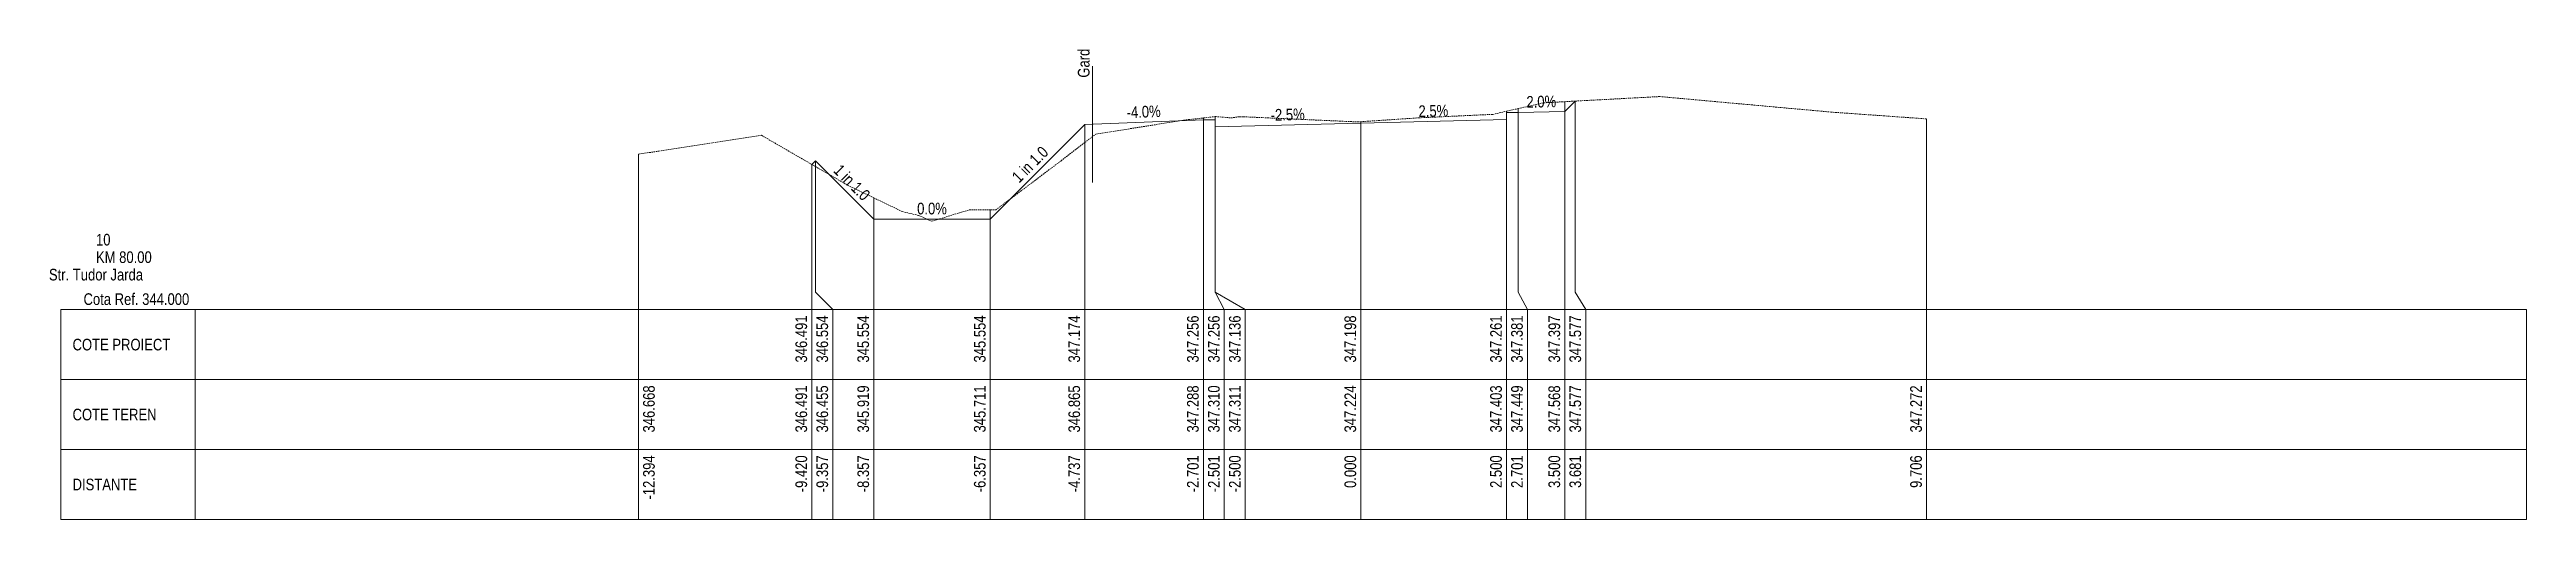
# Paper-space layout 'Str. Tudor Jarda-XS-1' of a CAD drawing. Extents: x 5 to 860, y 10 to 5944.
# Drawn here: x 5 to 430, y 874 to 954.6 of the extents above; entities that cross this region are included whole.
import ezdxf
from ezdxf.enums import TextEntityAlignment as Align

# ---------------------------------------------------------------- set-up
doc = ezdxf.new("R2010")
doc.units = 0
doc.linetypes.add('DASHED2', pattern=[0.375, 0.25, -0.125])
doc.layers.add('ARD-No Plot', color=1, linetype='Continuous', lineweight=0, plot=False)
for name, color, linetype, lineweight in [('DESIGN-TEXT', 7, 'Continuous', 0), ('EXISTING-TEXT', 7, 'Continuous', 0), ('LINES', 7, 'Continuous', 0), ('Text', 7, 'Continuous', 0), ('X-RL', 7, 'Continuous', 0), ('XPLOT-DESIGN', 5, 'Continuous', 0), ('XPLOT-EXISTING', 3, 'DASHED2', 0), ('XPLOT-GRADE', 7, 'Continuous', 0), ('XPLOT-KM', 7, 'Continuous', 0), ('XPLOT-TITLE', 7, 'Continuous', 0)]:
    doc.layers.add(name, color=color, linetype=linetype, lineweight=lineweight)
doc.styles.add('Arial', font='arial.ttf', dxfattribs={"width": 0.8})

psp = doc.layouts.new('Str. Tudor Jarda-XS-1')

# ---------------------------------------------------------------- texts
at = {"layer": 'ARD-No Plot', "style": 'Arial', "width": 0.8}
psp.add_text('Str. Tudor Jarda', height=2, dxfattribs=at).set_placement((13, 915), align=Align.CENTER)
at = {"layer": 'DESIGN-TEXT', "style": 'Arial', "width": 0.8}
for s, p in [('346.491', (135.002, 909)), ('346.554', (138.602, 909)), ('345.554', (145.633, 909)), ('345.554', (165.633, 909)), ('347.174', (181.833, 909)), ('347.256', (202.19, 909)), ('347.256', (205.79, 909)), ('347.136', (209.39, 909)), ('347.198', (229.2, 909)), ('347.261', (254.2, 909)), ('347.381', (257.8, 909)), ('347.397', (264.2, 909)), ('347.577', (267.8, 909))]:
    psp.add_text(s, height=2, rotation=90, dxfattribs=at).set_placement(p, align=Align.RIGHT)
at = {"layer": 'EXISTING-TEXT', "style": 'Arial', "width": 0.8}
for s, p in [('346.668', (108.862, 897)), ('346.491', (135.002, 897)), ('346.455', (138.602, 897)), ('345.919', (145.633, 897)), ('345.711', (165.633, 897)), ('346.865', (181.833, 897)), ('347.288', (202.19, 897)), ('347.310', (205.79, 897)), ('347.311', (209.39, 897)), ('347.224', (229.2, 897)), ('347.224', (229.2, 897)), ('347.403', (254.2, 897)), ('347.449', (257.8, 897)), ('347.568', (264.2, 897)), ('347.577', (267.8, 897)), ('347.272', (326.265, 897))]:
    psp.add_text(s, height=2, rotation=90, dxfattribs=at).set_placement(p, align=Align.RIGHT)
at = {"layer": 'Text', "style": 'Arial', "width": 0.8}
psp.add_text('Gard', height=2, rotation=90, dxfattribs=at).set_placement((183.462, 949.794))
for s, p in [('-12.394', (108.862, 885)), ('-12.394', (108.862, 885)), ('-9.420', (135.002, 885)), ('-9.420', (135.002, 885)), ('-9.420', (135.002, 885)), ('-9.357', (138.602, 885)), ('-9.357', (138.602, 885)), ('-9.357', (138.602, 885)), ('-8.357', (145.633, 885)), ('-8.357', (145.633, 885)), ('-8.357', (145.633, 885)), ('-6.357', (165.633, 885)), ('-6.357', (165.633, 885)), ('-6.357', (165.633, 885)), ('-4.737', (181.833, 885)), ('-4.737', (181.833, 885)), ('-4.737', (181.833, 885)), ('-2.701', (202.19, 885)), ('-2.701', (202.19, 885)), ('-2.701', (202.19, 885)), ('-2.501', (205.79, 885)), ('-2.501', (205.79, 885)), ('-2.501', (205.79, 885)), ('-2.500', (209.39, 885)), ('-2.500', (209.39, 885)), ('-2.500', (209.39, 885)), ('0.000', (229.2, 885)), ('0.000', (229.2, 885)), ('0.000', (229.2, 885)), ('2.500', (254.2, 885)), ('2.500', (254.2, 885)), ('2.500', (254.2, 885)), ('2.701', (257.8, 885)), ('2.701', (257.8, 885)), ('2.701', (257.8, 885)), ('3.500', (264.2, 885)), ('3.500', (264.2, 885)), ('3.500', (264.2, 885)), ('3.681', (267.8, 885)), ('3.681', (267.8, 885)), ('3.681', (267.8, 885)), ('9.706', (326.265, 885)), ('9.706', (326.265, 885))]:
    psp.add_text(s, height=2, rotation=90, dxfattribs=at).set_placement(p, align=Align.RIGHT)
at = {"layer": 'X-RL', "style": 'Arial', "width": 0.8}
psp.add_text('Cota Ref. 344.000', height=2, dxfattribs=at).set_placement((29, 910.8), align=Align.RIGHT)
at = {"layer": 'XPLOT-GRADE', "style": 'Arial', "width": 0.8}
for s, rotation, p in [('-4.0%', 2.29061, (192.78, 942.947)), ('-2.5%', 1.4321, (217.48, 942.467)), ('2.5%', 1.4321, (242.48, 943.092)), ('2.0%', 1.14576, (260.989, 944.685)), ('1 in 1.0', 45, (173.967, 934.206)), ('1 in 1.0', 315, (141.998, 931.106)), ('0.0%', 0, (156.433, 926.341))]:
    psp.add_text(s, height=2, rotation=rotation, dxfattribs=at).set_placement(p, align=Align.CENTER)
at = {"layer": 'XPLOT-KM', "style": 'Arial', "width": 0.8}
for s, p in [('10', (13, 921)), ('KM 80.00', (13, 918))]:
    psp.add_text(s, height=2, dxfattribs=at).set_placement(p)
at = {"layer": 'XPLOT-TITLE', "style": 'Arial', "width": 0.8}
for s, p in [('COTE PROIECT', (8.982, 903)), ('COTE TEREN', (8.982, 891)), ('DISTANTE', (8.982, 879))]:
    psp.add_text(s, height=2, dxfattribs=at).set_placement(p)

# ---------------------------------------------------------------- linework, layer by layer
at = {"layer": 'LINES'}
for p, q in [((183.962, 951.794), (183.962, 931.794)), ((255, 913), (255, 944.03)), ((255, 913), (255, 944.03)), ((255, 913), (255, 944.03)), ((257.01, 913), (257.01, 944.486)), ((257.01, 913), (257.01, 944.486)), ((257.01, 913), (257.01, 944.486)), ((265, 913), (265, 945.676)), ((265, 913), (265, 945.676)), ((265, 913), (265, 945.676)), ((266.808, 913), (266.808, 945.774)), ((266.808, 913), (266.808, 945.774)), ((266.808, 913), (266.808, 945.774)), ((182.633, 913), (182.633, 941.741)), ((182.633, 913), (182.633, 941.741)), ((182.633, 913), (182.633, 941.741)), ((202.99, 913), (202.99, 942.88)), ((202.99, 913), (202.99, 942.88)), ((202.99, 913), (202.99, 942.88)), ((204.99, 913), (204.99, 943.104)), ((204.99, 913), (204.99, 943.104)), ((204.99, 913), (204.99, 943.104)), ((205, 913), (205, 943.105)), ((205, 913), (205, 943.105)), ((205, 913), (205, 943.105)), ((230, 913), (230, 942.238)), ((230, 913), (230, 942.238)), ((230, 913), (230, 942.238)), ((327.065, 913), (327.065, 942.72)), ((327.065, 913), (327.065, 942.72)), ((106.062, 913), (106.062, 936.68)), ((106.062, 913), (106.062, 936.68)), ((136.433, 913), (136.433, 935.541)), ((136.433, 913), (136.433, 935.541)), ((136.433, 913), (136.433, 935.541)), ((135.802, 913), (135.802, 934.91)), ((135.802, 913), (135.802, 934.91)), ((135.802, 913), (135.802, 934.91)), ((146.433, 913), (146.433, 929.188)), ((146.433, 913), (146.433, 929.188)), ((146.433, 913), (146.433, 929.188)), ((166.433, 913), (166.433, 927.11)), ((166.433, 913), (166.433, 927.11)), ((166.433, 913), (166.433, 927.11)), ((6.982, 898), (6.982, 910)), ((6.982, 910), (30, 910)), ((30, 874), (30, 910)), ((30, 910), (430, 910)), ((106.062, 910), (106.062, 913)), ((106.062, 910), (106.062, 913)), ((106.062, 874), (106.062, 910)), ((106.062, 874), (106.062, 910)), ((135.802, 910), (135.802, 913)), ((135.802, 910), (135.802, 913)), ((135.802, 910), (135.802, 913)), ((135.802, 874), (135.802, 910)), ((135.802, 874), (135.802, 910)), ((135.802, 874), (135.802, 910)), ((139.402, 910), (136.433, 913)), ((139.402, 910), (136.433, 913)), ((139.402, 910), (136.433, 913)), ((139.402, 874), (139.402, 910)), ((139.402, 874), (139.402, 910)), ((139.402, 874), (139.402, 910)), ((146.433, 910), (146.433, 913)), ((146.433, 910), (146.433, 913)), ((146.433, 910), (146.433, 913)), ((146.433, 874), (146.433, 910)), ((146.433, 874), (146.433, 910)), ((146.433, 874), (146.433, 910)), ((166.433, 910), (166.433, 913)), ((166.433, 910), (166.433, 913)), ((166.433, 910), (166.433, 913)), ((166.433, 874), (166.433, 910)), ((166.433, 874), (166.433, 910)), ((166.433, 874), (166.433, 910)), ((182.633, 910), (182.633, 913)), ((182.633, 910), (182.633, 913)), ((182.633, 910), (182.633, 913)), ((182.633, 874), (182.633, 910)), ((182.633, 874), (182.633, 910)), ((182.633, 874), (182.633, 910)), ((202.99, 910), (202.99, 913)), ((202.99, 910), (202.99, 913)), ((202.99, 910), (202.99, 913)), ((202.99, 874), (202.99, 910)), ((202.99, 874), (202.99, 910)), ((202.99, 874), (202.99, 910)), ((206.59, 910), (204.99, 913)), ((206.59, 910), (204.99, 913)), ((206.59, 910), (204.99, 913)), ((210.19, 910), (205, 913)), ((210.19, 910), (205, 913)), ((210.19, 910), (205, 913)), ((206.59, 874), (206.59, 910)), ((206.59, 874), (206.59, 910)), ((206.59, 874), (206.59, 910)), ((210.19, 874), (210.19, 910)), ((210.19, 874), (210.19, 910)), ((210.19, 874), (210.19, 910)), ((230, 910), (230, 913)), ((230, 910), (230, 913)), ((230, 910), (230, 913)), ((230, 874), (230, 910)), ((230, 874), (230, 910)), ((230, 874), (230, 910)), ((255, 910), (255, 913)), ((255, 910), (255, 913)), ((255, 910), (255, 913)), ((255, 874), (255, 910)), ((255, 874), (255, 910)), ((255, 874), (255, 910)), ((258.6, 910), (257.01, 913)), ((258.6, 910), (257.01, 913)), ((258.6, 910), (257.01, 913)), ((258.6, 874), (258.6, 910)), ((258.6, 874), (258.6, 910)), ((258.6, 874), (258.6, 910)), ((265, 910), (265, 913)), ((265, 910), (265, 913)), ((265, 910), (265, 913)), ((265, 874), (265, 910)), ((265, 874), (265, 910)), ((265, 874), (265, 910)), ((268.6, 910), (266.808, 913)), ((268.6, 910), (266.808, 913)), ((268.6, 910), (266.808, 913)), ((268.6, 874), (268.6, 910)), ((268.6, 874), (268.6, 910)), ((268.6, 874), (268.6, 910)), ((327.065, 910), (327.065, 913)), ((327.065, 910), (327.065, 913)), ((327.065, 874), (327.065, 910)), ((327.065, 874), (327.065, 910)), ((430, 874), (430, 910)), ((6.982, 886), (6.982, 898)), ((6.982, 898), (30, 898)), ((30, 898), (6.982, 898)), ((30, 898), (430, 898)), ((6.982, 874), (6.982, 886)), ((6.982, 886), (30, 886)), ((30, 886), (6.982, 886)), ((30, 886), (430, 886)), ((30, 874), (6.982, 874)), ((30, 874), (430, 874))]:
    psp.add_line(p, q, dxfattribs=at)
at = {"layer": 'XPLOT-DESIGN'}
for p, q in [((255, 942.605), (255.01, 943.805)), ((255.01, 943.805), (257.01, 943.805)), ((257.01, 943.805), (265, 943.965)), ((265, 943.965), (266.808, 945.774)), ((166.433, 925.541), (182.633, 941.741)), ((182.633, 941.741), (202.99, 942.555)), ((202.99, 942.555), (204.99, 942.555)), ((204.99, 942.555), (205, 941.355)), ((205, 941.355), (230, 941.98)), ((230, 941.98), (255, 942.605)), ((135.802, 934.91), (136.433, 935.541)), ((136.433, 935.541), (146.433, 925.541)), ((146.433, 925.541), (166.433, 925.541))]:
    psp.add_line(p, q, dxfattribs=at)
at = {"layer": 'XPLOT-EXISTING'}
for p, q in [((239.991, 942.903), (252.67, 943.502)), ((252.67, 943.502), (255, 944.03)), ((255, 944.03), (257.01, 944.486)), ((257.01, 944.486), (261.414, 945.484)), ((261.414, 945.484), (265, 945.676)), ((265, 945.676), (266.808, 945.774)), ((266.808, 945.774), (281.319, 946.553)), ((281.319, 946.553), (310.671, 943.889)), ((310.671, 943.889), (327.065, 942.72)), ((109.57, 937.185), (127.174, 939.904)), ((127.174, 939.904), (135.802, 934.91)), ((182.633, 938.646), (184.527, 940.104)), ((184.527, 940.104), (199.658, 942.505)), ((199.658, 942.505), (202.99, 942.88)), ((202.99, 942.88), (204.99, 943.104)), ((204.99, 943.104), (205, 943.105)), ((205, 943.105), (205.105, 943.117)), ((205.105, 943.117), (207.751, 942.892)), ((207.751, 942.892), (209.153, 943.099)), ((209.153, 943.099), (209.831, 943.084)), ((209.831, 943.084), (229.488, 942.203)), ((229.488, 942.203), (230, 942.238)), ((230, 942.238), (239.991, 942.903)), ((230, 942.238), (230, 942.238)), ((106.062, 936.68), (109.57, 937.185)), ((167.365, 927.109), (178.567, 935.516)), ((178.567, 935.516), (182.633, 938.646)), ((135.802, 934.91), (136.433, 934.546)), ((136.433, 934.546), (141.938, 931.359)), ((141.938, 931.359), (146.433, 929.188)), ((146.433, 929.188), (151.329, 926.822)), ((151.329, 926.822), (154.186, 926.153)), ((156.361, 925.15), (162.83, 927.117)), ((162.83, 927.117), (166.433, 927.11)), ((166.433, 927.11), (167.365, 927.109)), ((154.186, 926.153), (156.361, 925.15))]:
    psp.add_line(p, q, dxfattribs=at)

psp.set_redraw_order([(e.dxf.handle, doc.entitydb.next_handle()) for e in psp.query("TEXT MTEXT ATTDEF DIMENSION ARC_DIMENSION")])  # texts and dimensions are drawn at this point

doc.saveas('drawing.dxf')
